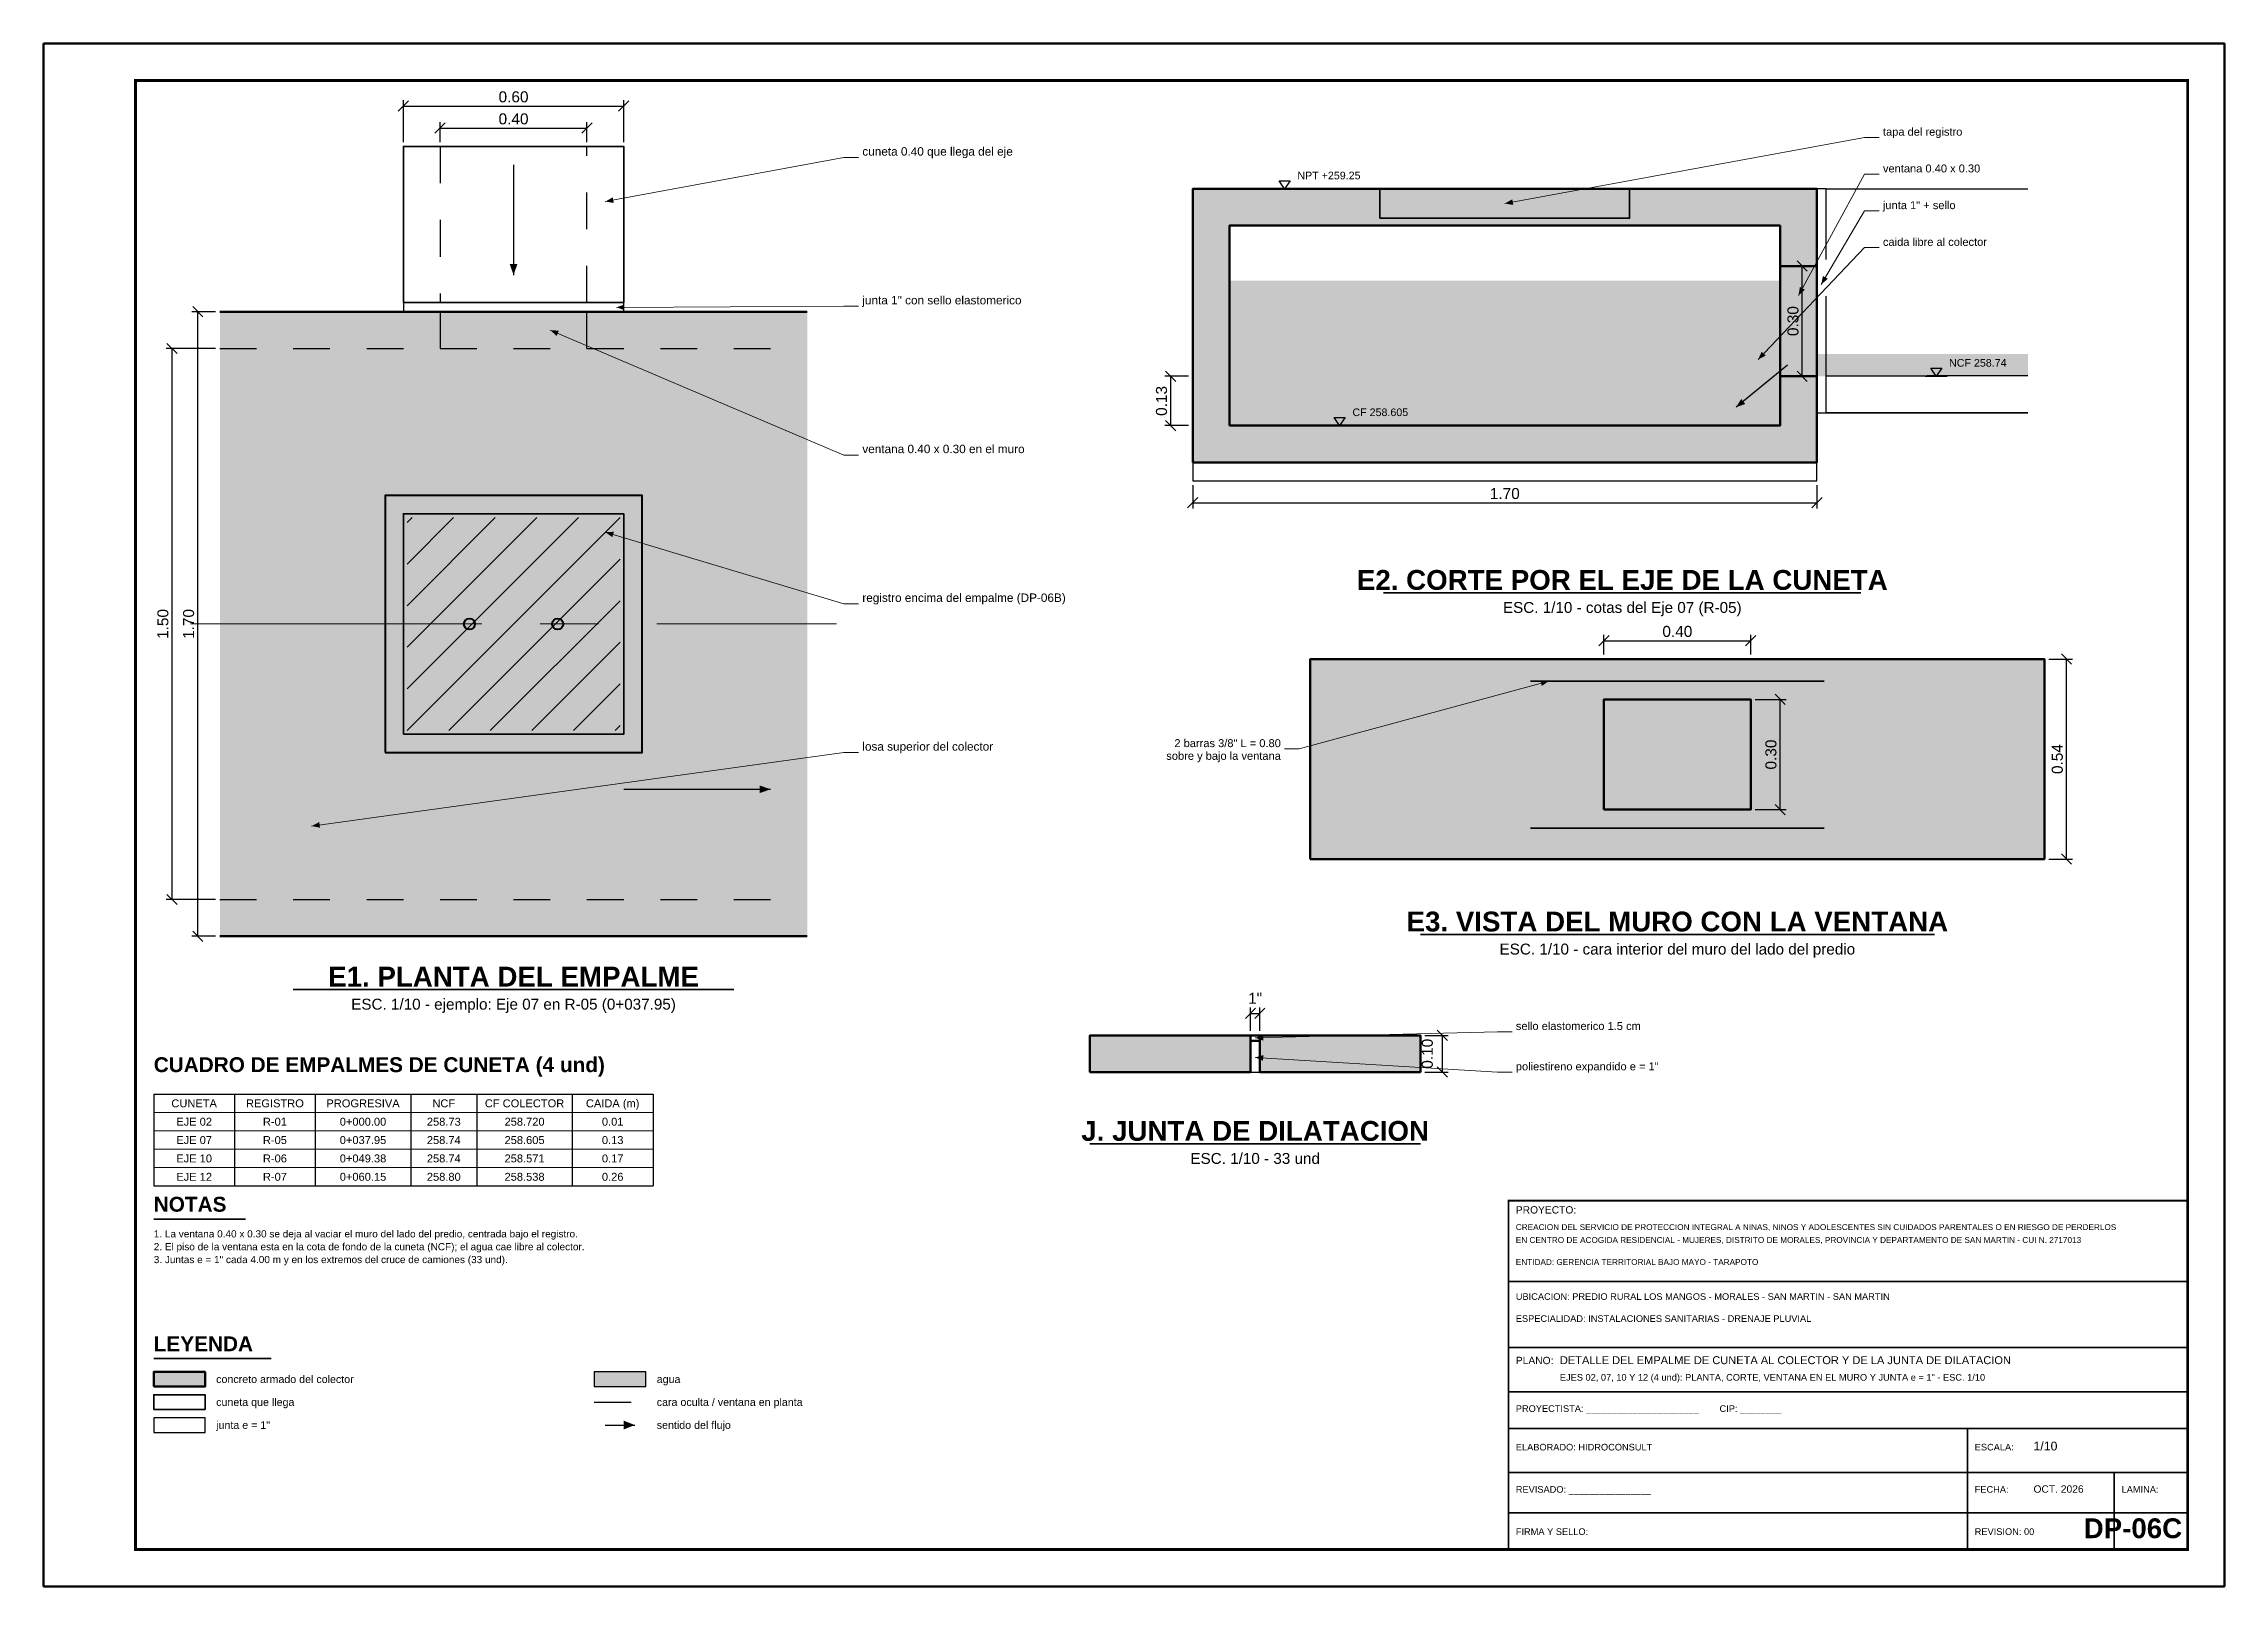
# Model space of a CAD drawing. Header units: metres. Extents: x -573 to 467, y -35 to 119.
# Drawn here: x 231.68 to 237.62, y 0 to 4.2 of the extents above; entities that cross this region are included whole.
import ezdxf
from ezdxf.enums import TextEntityAlignment as Align

# ---------------------------------------------------------------- set-up
doc = ezdxf.new("R2010")
doc.units = ezdxf.units.M
doc.header["$LTSCALE"] = 0.25
for name, pattern in [('CENTER', [5.08, 3.175, -0.635, 0.635, -0.635]), ('DASHED', [1.524, 1.27, -0.254]), ('HIDDEN', [0.375, 0.25, -0.125])]:
    doc.linetypes.add(name, pattern=pattern)
for name, color, linetype, lineweight in [('ACERO', 1, 'CONTINUOUS', 35), ('CONCRETO', 250, 'CONTINUOUS', 50), ('CONCRETO-OCULTO', 8, 'HIDDEN', 25), ('CORTES', 6, 'CONTINUOUS', 50), ('COTAS', 94, 'CONTINUOUS', 18), ('CUNETA', 3, 'CONTINUOUS', 35), ('EJE-COLECTOR', 1, 'CENTER', 18), ('GRILLA', 9, 'CONTINUOUS', 13), ('LLAMADAS', 30, 'CONTINUOUS', 18), ('MARCO', 7, 'CONTINUOUS', 50), ('MARCO-METALICO', 32, 'CONTINUOUS', 40), ('REGISTRO', 32, 'CONTINUOUS', 35), ('REGISTRO-TAPA', 30, 'CONTINUOUS', 18), ('ROTULO', 7, 'CONTINUOUS', 35), ('TERRENO', 7, 'CONTINUOUS', 30), ('TITULOS', 160, 'CONTINUOUS', 35)]:
    doc.layers.add(name, color=color, linetype=linetype, lineweight=lineweight)
doc.layers.add('AGUA-RELLENO', color=150, linetype='CONTINUOUS', true_color=0xcde4f6)
doc.layers.add('CONCRETO-ACHURADO', color=8, linetype='CONTINUOUS', true_color=0xe2e2e2)
for name, color, linetype in [('CUNETA-OCULTA', 3, 'HIDDEN'), ('FLUJO', 150, 'CONTINUOUS'), ('JUNTAS', 8, 'DASHED'), ('LEYENDA', 7, 'CONTINUOUS'), ('NIVELES', 7, 'CONTINUOUS'), ('ROTULO-TEXTO', 7, 'CONTINUOUS'), ('SOLADO', 8, 'CONTINUOUS'), ('TEXTOS', 7, 'CONTINUOUS'), ('TEXTOS-NOTAS', 7, 'CONTINUOUS')]:
    doc.layers.add(name, color=color, linetype=linetype)
doc.styles.get("Standard").update_dxf_attribs({"font": 'arial.ttf'})
doc.styles.add('TITULOS', font='arialbd.ttf')
doc.dimstyles.new('COT-10', dxfattribs={"dimscale": 0.01, "dimtxt": 3, "dimasz": 2.2, "dimexe": 1.6, "dimexo": 1.2, "dimgap": 1, "dimtad": 1, "dimzin": 0, "dimdsep": 46, "dimtxsty": 'Standard', "dimtsz": 1.4, "dimcen": 2.5, "dimclrd": 256, "dimclre": 256, "dimclrt": 7, "dimazin": 3, "dimtfac": 1, "dimtmove": 0, "dimatfit": 3})

msp = doc.modelspace()

# ---------------------------------------------------------------- texts
at = {"layer": 'LEYENDA'}
for s, p in [('concreto armado del colector', (232.15, 0.564)), ('agua', (233.35, 0.564)), ('cuneta que llega', (232.15, 0.5016)), ('cara oculta / ventana en planta', (233.35, 0.5016)), ('junta e = 1"', (232.15, 0.4392)), ('sentido del flujo', (233.35, 0.4392))]:
    msp.add_text(s, height=0.0208, dxfattribs=at).set_placement(p, align=Align.MIDDLE_LEFT)
at = {"layer": 'NIVELES'}
for s, p in [('NPT +259.25', (235.095, 3.8306)), ('NCF 258.74', (236.87, 3.3206)), ('CF 258.605', (235.245, 3.186))]:
    msp.add_text(s, height=0.0208, dxfattribs=at).set_placement(p)
at = {"layer": 'ROTULO-TEXTO'}
for s, height, p in [('PROYECTO:', 0.02, (235.69, 1.015)), ('CREACION DEL SERVICIO DE PROTECCION INTEGRAL A NINAS, NINOS Y ADOLESCENTES SIN CUIDADOS PARENTALES O EN RIESGO DE PERDERLOS', 0.016, (235.69, 0.97)), ('EN CENTRO DE ACOGIDA RESIDENCIAL - MUJERES, DISTRITO DE MORALES, PROVINCIA Y DEPARTAMENTO DE SAN MARTIN - CUI N. 2717013', 0.016, (235.69, 0.935)), ('ENTIDAD: GERENCIA TERRITORIAL BAJO MAYO - TARAPOTO', 0.016, (235.69, 0.875)), ('UBICACION: PREDIO RURAL LOS MANGOS - MORALES - SAN MARTIN - SAN MARTIN', 0.018, (235.69, 0.78)), ('ESPECIALIDAD: INSTALACIONES SANITARIAS - DRENAJE PLUVIAL', 0.018, (235.69, 0.72)), ('PLANO:', 0.02, (235.69, 0.605)), ('DETALLE DEL EMPALME DE CUNETA AL COLECTOR Y DE LA JUNTA DE DILATACION', 0.021565, (235.81, 0.605)), ('EJES 02, 07, 10 Y 12 (4 und): PLANTA, CORTE, VENTANA EN EL MURO Y JUNTA e = 1" - ESC. 1/10', 0.018, (235.81, 0.56)), ('PROYECTISTA: ______________________        CIP: ________', 0.018, (235.69, 0.475)), ('ELABORADO: HIDROCONSULT', 0.018, (235.69, 0.37)), ('ESCALA:', 0.018, (236.94, 0.37)), ('1/10', 0.024, (237.1, 0.37)), ('REVISADO: ________________', 0.018, (235.69, 0.255)), ('FECHA:', 0.018, (236.94, 0.255)), ('OCT. 2026', 0.02, (237.1, 0.255)), ('LAMINA:', 0.018, (237.34, 0.255)), ('FIRMA Y SELLO:', 0.018, (235.69, 0.14)), ('REVISION: 00', 0.018, (236.94, 0.14))]:
    msp.add_text(s, height=height, dxfattribs=at).set_placement(p)
at = {"layer": 'TEXTOS'}
for s, height, p in [('tapa del registro', 0.0216, (236.69, 3.9494)), ('cuneta 0.40 que llega del eje', 0.02295, (233.91, 3.8951)), ('ventana 0.40 x 0.30', 0.0216, (236.69, 3.8494)), ('junta 1" + sello', 0.0216, (236.69, 3.7494)), ('caida libre al colector', 0.0216, (236.69, 3.6494)), ('junta 1" con sello elastomerico', 0.02295, (233.91, 3.4901)), ('ventana 0.40 x 0.30 en el muro', 0.02295, (233.91, 3.0851)), ('registro encima del empalme (DP-06B)', 0.02295, (233.91, 2.6801)), ('losa superior del colector', 0.02295, (233.91, 2.2751)), ('sello elastomerico 1.5 cm', 0.0216, (235.69, 1.5148)), ('poliestireno expandido e = 1"', 0.0216, (235.69, 1.4048))]:
    msp.add_text(s, height=height, dxfattribs=at).set_placement(p)
for s, height, p in [('ESC. 1/10 - cotas del Eje 07 (R-05)', 0.0297, (235.98, 2.665)), ('ESC. 1/10 - cara interior del muro del lado del predio', 0.0297, (236.13, 1.735)), ('ESC. 1/10 - ejemplo: Eje 07 en R-05 (0+037.95)', 0.0297, (232.96, 1.585)), ('CUNETA', 0.0216, (232.09, 1.315)), ('REGISTRO', 0.0216, (232.31, 1.315)), ('PROGRESIVA', 0.0216, (232.55, 1.315)), ('NCF', 0.0216, (232.77, 1.315)), ('CF COLECTOR', 0.0216, (232.99, 1.315)), ('CAIDA (m)', 0.0216, (233.23, 1.315)), ('EJE 02', 0.0216, (232.09, 1.265)), ('R-01', 0.0216, (232.31, 1.265)), ('0+000.00', 0.0216, (232.55, 1.265)), ('258.73', 0.0216, (232.77, 1.265)), ('258.720', 0.0216, (232.99, 1.265)), ('0.01', 0.0216, (233.23, 1.265)), ('EJE 07', 0.0216, (232.09, 1.215)), ('R-05', 0.0216, (232.31, 1.215)), ('0+037.95', 0.0216, (232.55, 1.215)), ('258.74', 0.0216, (232.77, 1.215)), ('258.605', 0.0216, (232.99, 1.215)), ('0.13', 0.0216, (233.23, 1.215)), ('EJE 10', 0.0216, (232.09, 1.165)), ('R-06', 0.0216, (232.31, 1.165)), ('0+049.38', 0.0216, (232.55, 1.165)), ('258.74', 0.0216, (232.77, 1.165)), ('258.571', 0.0216, (232.99, 1.165)), ('0.17', 0.0216, (233.23, 1.165)), ('ESC. 1/10 - 33 und', 0.0297, (234.98, 1.165)), ('EJE 12', 0.0216, (232.09, 1.115)), ('R-07', 0.0216, (232.31, 1.115)), ('0+060.15', 0.0216, (232.55, 1.115)), ('258.80', 0.0216, (232.77, 1.115)), ('258.538', 0.0216, (232.99, 1.115)), ('0.26', 0.0216, (233.23, 1.115))]:
    msp.add_text(s, height=height, dxfattribs=at).set_placement(p, align=Align.MIDDLE_CENTER)
for s, p in [('sobre y bajo la ventana', (235.05, 2.2502)), ('2 barras 3/8" L = 0.80', (235.05, 2.2848))]:
    msp.add_text(s, height=0.0216, dxfattribs=at).set_placement(p, align=Align.RIGHT)
at = {"layer": 'TEXTOS-NOTAS'}
for s, p in [('1. La ventana 0.40 x 0.30 se deja al vaciar el muro del lado del predio, centrada bajo el registro.', (231.98, 0.95)), ('3. Juntas e = 1" cada 4.00 m y en los extremos del cruce de camiones (33 und).', (231.98, 0.88)), ('2. El piso de la ventana esta en la cota de fondo de la cuneta (NCF); el agua cae libre al colector.', (231.98, 0.915))]:
    msp.add_text(s, height=0.0195, dxfattribs=at).set_placement(p)
at = {"layer": 'TITULOS', "style": 'TITULOS'}
for s, p in [('E2. CORTE POR EL EJE DE LA CUNETA', (235.98, 2.74)), ('E3. VISTA DEL MURO CON LA VENTANA', (236.13, 1.81)), ('E1. PLANTA DEL EMPALME', (232.96, 1.66)), ('J. JUNTA DE DILATACION', (234.98, 1.24))]:
    msp.add_text(s, height=0.054, dxfattribs=at).set_placement(p, align=Align.MIDDLE_CENTER)
for s, p in [('CUADRO DE EMPALMES DE CUNETA (4 und)', (231.98, 1.4)), ('NOTAS', (231.98, 1.02)), ('LEYENDA', (231.98, 0.64))]:
    msp.add_text(s, height=0.0405, dxfattribs=at).set_placement(p)
msp.add_text('DP-06C', height=0.054, dxfattribs=at).set_placement((237.505, 0.115), align=Align.BOTTOM_RIGHT)

# ---------------------------------------------------------------- blocks, each defined once
blk = doc.blocks.new('REGISTRO-PLANTA')
at = {"layer": 'MARCO-METALICO'}
blk.add_lwpolyline([(-0.35, -0.35), (0.35, -0.35), (0.35, 0.35), (-0.35, 0.35)], close=True, dxfattribs=at)
for centre in [(-0.12, 0), (0.12, 0)]:
    blk.add_circle(centre, 0.015, dxfattribs=at)
at = {"layer": 'REGISTRO'}
blk.add_lwpolyline([(-0.3, -0.3), (0.3, -0.3), (0.3, 0.3), (-0.3, 0.3)], close=True, dxfattribs=at)
at = {"layer": 'REGISTRO-TAPA'}
for p, q in [((-0.29, 0.2765), (-0.2765, 0.29)), ((-0.29, 0.1632), (-0.1632, 0.29)), ((-0.29, 0.0499), (-0.0499, 0.29)), ((-0.29, -0.0634), (0.0634, 0.29)), ((-0.29, -0.1767), (0.1767, 0.29)), ((-0.29, -0.29), (0.29, 0.29)), ((-0.1767, -0.29), (0.29, 0.1767)), ((-0.0634, -0.29), (0.29, 0.0634)), ((0.0499, -0.29), (0.29, -0.0499)), ((0.1632, -0.29), (0.29, -0.1632)), ((0.2765, -0.29), (0.29, -0.2765))]:
    blk.add_line(p, q, dxfattribs=at)
blk = doc.blocks.new('_OBLIQUE')
at = {"color": 0, "linetype": 'BYBLOCK'}
blk.add_line((-0.5, -0.5), (0.5, 0.5), dxfattribs=at)
blk = doc.blocks.new('*D131')
for p, q in [((236.498, 3.5946), (236.454, 3.5946)), ((236.47, 3.2946), (236.47, 3.5946)), ((236.498, 3.2946), (236.454, 3.2946))]:
    blk.add_line(p, q)
at = {"layer": 'Defpoints'}
for p in [(236.51, 3.5946), (236.47, 3.2946), (236.51, 3.2946)]:
    blk.add_point(p, dxfattribs=at)
at = {"layer": 'COTAS', "xscale": 0.027999999999999997, "yscale": 0.027999999999999997, "rotation": 90}
for p in [(236.47, 3.5946), (236.47, 3.2946)]:
    blk.add_blockref('_OBLIQUE', p, dxfattribs=at)
at = {"layer": 'COTAS', "color": 7, "insert": (236.445, 3.4446), "char_height": 0.03, "attachment_point": 5, "rotation": 90}
blk.add_mtext('0.30', dxfattribs=at)
blk = doc.blocks.new('SIMB-NIVEL')
at = {"layer": 'NIVELES'}
blk.add_line((-3, 0), (3, 0), dxfattribs=at)
blk.add_lwpolyline([(0, 0), (-1.5, 2.2), (1.5, 2.2)], close=True, dxfattribs=at)
blk = doc.blocks.new('*D134')
for p, q in [((235.93, 2.5366), (235.93, 2.5906)), ((235.93, 2.5746), (236.33, 2.5746)), ((236.33, 2.5366), (236.33, 2.5906))]:
    blk.add_line(p, q)
at = {"layer": 'Defpoints'}
for p in [(235.93, 2.5746), (235.93, 2.5246), (236.33, 2.5246)]:
    blk.add_point(p, dxfattribs=at)
at = {"layer": 'COTAS', "xscale": 0.027999999999999997, "yscale": 0.027999999999999997}
for p in [(235.93, 2.5746), (236.33, 2.5746)]:
    blk.add_blockref('_OBLIQUE', p, dxfattribs=at)
at = {"layer": 'COTAS', "color": 7, "insert": (236.13, 2.5996), "char_height": 0.03, "attachment_point": 5}
blk.add_mtext('0.40', dxfattribs=at)
blk = doc.blocks.new('*D135')
for p, q in [((236.342, 2.4146), (236.426, 2.4146)), ((236.41, 2.1146), (236.41, 2.4146)), ((236.342, 2.1146), (236.426, 2.1146))]:
    blk.add_line(p, q)
at = {"layer": 'Defpoints'}
for p in [(236.33, 2.4146), (236.33, 2.1146), (236.41, 2.1146)]:
    blk.add_point(p, dxfattribs=at)
at = {"layer": 'COTAS', "xscale": 0.027999999999999997, "yscale": 0.027999999999999997, "rotation": 90}
for p in [(236.41, 2.4146), (236.41, 2.1146)]:
    blk.add_blockref('_OBLIQUE', p, dxfattribs=at)
at = {"layer": 'COTAS', "color": 7, "insert": (236.385, 2.2646), "char_height": 0.03, "attachment_point": 5, "rotation": 90}
blk.add_mtext('0.30', dxfattribs=at)
blk = doc.blocks.new('*D137')
for p, q in [((234.9673, 1.512), (234.9673, 1.576)), ((234.9673, 1.56), (234.9927, 1.56)), ((234.9927, 1.512), (234.9927, 1.576))]:
    blk.add_line(p, q)
at = {"layer": 'Defpoints'}
for p in [(234.9673, 1.56), (234.9673, 1.5), (234.9927, 1.5)]:
    blk.add_point(p, dxfattribs=at)
at = {"layer": 'COTAS', "xscale": 0.027999999999999997, "yscale": 0.027999999999999997}
for p in [(234.9673, 1.56), (234.9927, 1.56)]:
    blk.add_blockref('_OBLIQUE', p, dxfattribs=at)
at = {"layer": 'COTAS', "color": 7, "insert": (234.98, 1.601), "char_height": 0.03, "attachment_point": 5}
blk.add_mtext('1"', dxfattribs=at)
blk = doc.blocks.new('SIMB-FLECHA')
at = {"layer": 'FLUJO'}
blk.add_lwpolyline([(-4, 0), (4, 0)], dxfattribs=at)
blk.add_solid([(4, 0), (1, 1.2), (1, -1.2)], dxfattribs=at)

# ---------------------------------------------------------------- dimensions: what is measured, and where the dimension line sits
at = {"layer": 'COTAS'}
for base, p1, p2 in [((232.66, 4.03), (232.66, 3.92), (233.26, 3.92)), ((232.76, 3.97), (232.76, 3.92), (233.16, 3.92)), ((234.81, 2.95), (234.81, 3.01), (236.51, 3.01))]:
    msp.add_linear_dim(base=base, p1=p1, p2=p2, dimstyle='COT-10', dxfattribs=at).render()
for base, p1, p2, picture, middle in [((236.47, 3.2946), (236.51, 3.2946), (236.51, 3.5946), '*D131', (236.445, 3.4446)), ((236.41, 2.1146), (236.33, 2.1146), (236.33, 2.4146), '*D135', (236.385, 2.2646))]:
    dim = msp.add_linear_dim(base=base, p1=p1, p2=p2, angle=90, dimstyle='COT-10', dxfattribs=at)
    dim.commit()
    dim.dimension.update_dxf_attribs({"geometry": picture, "text_midpoint": middle})
for base, p1, p2 in [((232.1, 1.77), (232.16, 1.77), (232.16, 3.47)), ((232.03, 1.87), (232.16, 1.87), (232.16, 3.37)), ((234.75, 3.16), (234.81, 3.16), (234.81, 3.2946)), ((237.19, 1.98), (237.13, 1.98), (237.13, 2.5246)), ((235.49, 1.4), (235.43, 1.4), (235.43, 1.5))]:
    msp.add_linear_dim(base=base, p1=p1, p2=p2, angle=90, dimstyle='COT-10', dxfattribs=at).render()
dim = msp.add_linear_dim(base=(235.93, 2.5746), p1=(235.93, 2.5246), p2=(236.33, 2.5246), dimstyle='COT-10', dxfattribs=at)
dim.commit()
dim.dimension.update_dxf_attribs({"geometry": '*D134', "text_midpoint": (236.13, 2.5996)})
dim = msp.add_linear_dim(base=(234.9673, 1.56), p1=(234.9673, 1.5), p2=(234.9927, 1.5), text='1"', dimstyle='COT-10', dxfattribs=at)
dim.commit()
dim.dimension.update_dxf_attribs({"geometry": '*D137', "text_midpoint": (234.98, 1.601)})

# ---------------------------------------------------------------- hatches: boundary and pattern name
at = {"layer": 'AGUA-RELLENO', "true_color": 0xcde4f6}
h = msp.add_hatch(color=7, dxfattribs=at)
h.dxf.hatch_style = 1
h.paths.add_polyline_path([(236.41, 3.2946), (236.51, 3.2946), (236.51, 3.5946), (236.41, 3.5946)])
h = msp.add_hatch(color=7, dxfattribs=at)
h.dxf.hatch_style = 1
h.paths.add_polyline_path([(234.91, 3.16), (236.41, 3.16), (236.41, 3.5544), (234.91, 3.5544)])
h = msp.add_hatch(color=7, dxfattribs=at)
h.dxf.hatch_style = 1
h.paths.add_polyline_path([(236.51, 3.2946), (237.085, 3.2946), (237.085, 3.3546), (236.51, 3.3546)])
h = msp.add_hatch(color=7, dxfattribs=at)
h.dxf.hatch_style = 1
h.paths.add_polyline_path([(235.93, 2.1146), (236.33, 2.1146), (236.33, 2.4146), (235.93, 2.4146)])
h = msp.add_hatch(color=7, dxfattribs=at)
h.dxf.hatch_style = 1
h.paths.add_polyline_path([(233.18, 0.544), (233.32, 0.544), (233.32, 0.584), (233.18, 0.584)])
at = {"layer": 'CONCRETO-ACHURADO', "true_color": 0xe2e2e2}
h = msp.add_hatch(color=7, dxfattribs=at)
h.dxf.hatch_style = 1
h.paths.add_polyline_path([(234.81, 3.06), (236.51, 3.06), (236.51, 3.8046), (234.81, 3.8046)])
h.paths.add_polyline_path([(234.91, 3.16), (236.41, 3.16), (236.41, 3.7046), (234.91, 3.7046)], flags=16)
h = msp.add_hatch(color=7, dxfattribs=at)
h.dxf.hatch_style = 1
h.paths.add_polyline_path([(232.16, 1.77), (233.76, 1.77), (233.76, 3.47), (232.16, 3.47)])
h = msp.add_hatch(color=7, dxfattribs=at)
h.dxf.hatch_style = 1
h.paths.add_polyline_path([(235.13, 1.98), (237.13, 1.98), (237.13, 2.5246), (235.13, 2.5246)])
h = msp.add_hatch(color=7, dxfattribs=at)
h.dxf.hatch_style = 1
h.paths.add_polyline_path([(234.53, 1.4), (234.9673, 1.4), (234.9673, 1.5), (234.53, 1.5)])
h = msp.add_hatch(color=7, dxfattribs=at)
h.dxf.hatch_style = 1
h.paths.add_polyline_path([(234.9927, 1.4), (235.43, 1.4), (235.43, 1.5), (234.9927, 1.5)])
h = msp.add_hatch(color=7, dxfattribs=at)
h.dxf.hatch_style = 1
h.paths.add_polyline_path([(231.98, 0.544), (232.12, 0.544), (232.12, 0.584), (231.98, 0.584)])

# ---------------------------------------------------------------- linework, layer by layer
at = {"layer": 'ACERO'}
for p, q in [((235.73, 2.4646), (236.53, 2.4646)), ((235.73, 2.0646), (236.53, 2.0646))]:
    msp.add_line(p, q, dxfattribs=at)
at = {"layer": 'AGUA-RELLENO'}
msp.add_lwpolyline([(233.18, 0.544), (233.32, 0.544), (233.32, 0.584), (233.18, 0.584)], close=True, dxfattribs=at)
at = {"layer": 'CONCRETO'}
for p, q in [((232.16, 3.47), (233.76, 3.47)), ((232.16, 1.77), (233.76, 1.77))]:
    msp.add_line(p, q, dxfattribs=at)
for points in [[(234.81, 3.06), (236.51, 3.06), (236.51, 3.8046), (234.81, 3.8046)], [(234.91, 3.16), (236.41, 3.16), (236.41, 3.7046), (234.91, 3.7046)], [(236.41, 3.2946), (236.51, 3.2946), (236.51, 3.5946), (236.41, 3.5946)], [(235.13, 1.98), (237.13, 1.98), (237.13, 2.5246), (235.13, 2.5246)], [(235.93, 2.1146), (236.33, 2.1146), (236.33, 2.4146), (235.93, 2.4146)], [(234.53, 1.4), (234.9673, 1.4), (234.9673, 1.5), (234.53, 1.5)], [(234.9927, 1.4), (235.43, 1.4), (235.43, 1.5), (234.9927, 1.5)], [(231.98, 0.544), (232.12, 0.544), (232.12, 0.584), (231.98, 0.584)]]:
    msp.add_lwpolyline(points, close=True, dxfattribs=at)
at = {"layer": 'CONCRETO-OCULTO'}
for p, q in [((232.16, 3.37), (233.76, 3.37)), ((232.16, 1.87), (233.76, 1.87)), ((233.18, 0.5016), (233.32, 0.5016))]:
    msp.add_line(p, q, dxfattribs=at)
msp.add_lwpolyline([(232.76, 3.37), (233.16, 3.37), (233.16, 3.47), (232.76, 3.47)], close=True, dxfattribs=at)
at = {"layer": 'CORTES'}
msp.add_lwpolyline([(234.9673, 1.485), (234.9927, 1.485), (234.9927, 1.5), (234.9673, 1.5)], close=True, dxfattribs=at)
at = {"layer": 'CUNETA'}
for points in [[(232.66, 3.495), (233.26, 3.495), (233.26, 3.92), (232.66, 3.92)], [(231.98, 0.4816), (232.12, 0.4816), (232.12, 0.5216), (231.98, 0.5216)]]:
    msp.add_lwpolyline(points, close=True, dxfattribs=at)
for points in [[(236.535, 3.2946), (237.085, 3.2966)], [(236.535, 3.1946), (237.085, 3.1946)]]:
    msp.add_lwpolyline(points, dxfattribs=at)
at = {"layer": 'CUNETA-OCULTA'}
msp.add_lwpolyline([(232.76, 3.495), (233.16, 3.495), (233.16, 3.92), (232.76, 3.92)], close=True, dxfattribs=at)
at = {"layer": 'EJE-COLECTOR'}
msp.add_line((232.08, 2.62), (233.84, 2.62), dxfattribs=at)
at = {"layer": 'FLUJO'}
for p, q in [((232.96, 3.87), (232.96, 3.57)), ((236.43, 3.3246), (236.29, 3.21)), ((233.26, 2.17), (233.66, 2.17))]:
    msp.add_line(p, q, dxfattribs=at)
for points in [[(232.96, 3.57), (232.9705, 3.6), (232.9495, 3.6)], [(236.29, 3.21), (236.3149, 3.2191), (236.3038, 3.2326)], [(233.66, 2.17), (233.63, 2.1805), (233.63, 2.1595)]]:
    msp.add_solid(points, dxfattribs=at)
at = {"layer": 'GRILLA'}
for p, q in [((231.98, 1.29), (233.34, 1.29)), ((231.98, 1.24), (233.34, 1.24)), ((231.98, 1.19), (233.34, 1.19)), ((231.98, 1.14), (233.34, 1.14))]:
    msp.add_line(p, q, dxfattribs=at)
at = {"layer": 'JUNTAS'}
for points in [[(236.51, 3.1946), (236.535, 3.1946), (236.535, 3.8046), (236.51, 3.8046)], [(232.66, 3.47), (233.26, 3.47), (233.26, 3.495), (232.66, 3.495)], [(234.9673, 1.4), (234.9927, 1.4), (234.9927, 1.485), (234.9673, 1.485)], [(231.98, 0.4192), (232.12, 0.4192), (232.12, 0.4592), (231.98, 0.4592)]]:
    msp.add_lwpolyline(points, close=True, dxfattribs=at)
at = {"layer": 'LLAMADAS'}
for p, q in [((236.64, 3.9446), (235.66, 3.7646)), ((236.68, 3.9446), (236.64, 3.9446)), ((233.86, 3.89), (233.21, 3.77)), ((233.9, 3.89), (233.86, 3.89)), ((236.64, 3.8446), (236.46, 3.5146)), ((236.68, 3.8446), (236.64, 3.8446)), ((236.64, 3.7446), (236.522, 3.5446)), ((236.68, 3.7446), (236.64, 3.7446)), ((236.64, 3.6446), (236.35, 3.34)), ((236.68, 3.6446), (236.64, 3.6446)), ((233.86, 3.485), (233.24, 3.482)), ((233.9, 3.485), (233.86, 3.485)), ((233.86, 3.08), (233.06, 3.42)), ((233.9, 3.08), (233.86, 3.08)), ((233.86, 2.675), (233.21, 2.87)), ((233.9, 2.675), (233.86, 2.675)), ((235.1, 2.28), (235.78, 2.4646)), ((233.86, 2.27), (232.41, 2.07)), ((233.9, 2.27), (233.86, 2.27)), ((235.06, 2.28), (235.1, 2.28)), ((235.64, 1.51), (234.98, 1.493)), ((235.68, 1.51), (235.64, 1.51)), ((235.64, 1.4), (234.98, 1.44)), ((235.68, 1.4), (235.64, 1.4))]:
    msp.add_line(p, q, dxfattribs=at)
for points in [[(233.21, 3.77), (233.233, 3.7664), (233.2302, 3.7816)], [(235.66, 3.7646), (235.683, 3.761), (235.6802, 3.7762)], [(236.522, 3.5446), (236.5398, 3.5596), (236.5265, 3.5675)], [(236.46, 3.5146), (236.4773, 3.5302), (236.4638, 3.5376)], [(233.24, 3.482), (233.262, 3.4744), (233.262, 3.4898)], [(233.06, 3.42), (233.0772, 3.4043), (233.0833, 3.4185)], [(236.35, 3.34), (236.3707, 3.3506), (236.3596, 3.3612)], [(233.21, 2.87), (233.2289, 2.8563), (233.2333, 2.8711)], [(235.78, 2.4646), (235.7568, 2.4663), (235.7608, 2.4514)], [(232.41, 2.07), (232.4328, 2.0654), (232.4307, 2.0806)], [(234.98, 1.493), (235.0022, 1.4859), (235.0018, 1.5013)], [(234.98, 1.44), (235.0015, 1.431), (235.0024, 1.4464)]]:
    msp.add_solid(points, dxfattribs=at)
at = {"layer": 'MARCO'}
msp.add_lwpolyline([(231.68, 0), (237.62, 0), (237.62, 4.2), (231.68, 4.2)], close=True, dxfattribs=at)
at = {"layer": 'MARCO', "const_width": 0.008}
msp.add_lwpolyline([(231.93, 0.1), (237.52, 0.1), (237.52, 4.1), (231.93, 4.1)], close=True, dxfattribs=at)
at = {"layer": 'REGISTRO'}
msp.add_lwpolyline([(235.32, 3.7246), (236, 3.7246), (236, 3.8046), (235.32, 3.8046)], close=True, dxfattribs=at)
at = {"layer": 'ROTULO'}
for p, q in [((235.67, 0.83), (237.52, 0.83)), ((235.67, 0.65), (237.52, 0.65)), ((235.67, 0.53), (237.52, 0.53)), ((235.67, 0.43), (237.52, 0.43)), ((236.92, 0.43), (236.92, 0.1)), ((235.67, 0.31), (237.52, 0.31)), ((237.32, 0.31), (237.32, 0.1)), ((235.67, 0.2), (237.52, 0.2))]:
    msp.add_line(p, q, dxfattribs=at)
at = {"layer": 'ROTULO', "const_width": 0.005}
msp.add_lwpolyline([(235.67, 0.1), (237.52, 0.1), (237.52, 1.05), (235.67, 1.05)], close=True, dxfattribs=at)
at = {"layer": 'SOLADO'}
msp.add_lwpolyline([(234.81, 3.01), (236.51, 3.01), (236.51, 3.06), (234.81, 3.06)], close=True, dxfattribs=at)
at = {"layer": 'TERRENO'}
msp.add_lwpolyline([(236.535, 3.8046), (237.085, 3.8046)], dxfattribs=at)
at = {"layer": 'TEXTOS'}
for p, q in [((231.98, 1.34), (233.34, 1.34)), ((231.98, 1.34), (231.98, 1.09)), ((232.2, 1.34), (232.2, 1.09)), ((232.42, 1.34), (232.42, 1.09)), ((232.68, 1.34), (232.68, 1.09)), ((232.86, 1.34), (232.86, 1.09)), ((233.12, 1.34), (233.12, 1.09)), ((233.34, 1.34), (233.34, 1.09)), ((231.98, 1.09), (233.34, 1.09))]:
    msp.add_line(p, q, dxfattribs=at)
at = {"layer": 'TITULOS'}
for p, q in [((235.33, 2.705), (236.63, 2.705)), ((235.43, 1.775), (236.83, 1.775)), ((232.36, 1.625), (233.56, 1.625)), ((234.53, 1.205), (235.43, 1.205)), ((231.98, 1), (232.23, 1)), ((231.98, 0.62), (232.3, 0.62))]:
    msp.add_line(p, q, dxfattribs=at)

# ---------------------------------------------------------------- block references
msp.add_blockref('REGISTRO-PLANTA', (232.96, 2.62))
at = {"xscale": 0.01, "yscale": 0.01}
msp.add_blockref('SIMB-FLECHA', (233.25, 0.4392), dxfattribs=at)
at = {"layer": 'NIVELES', "xscale": 0.01, "yscale": 0.01}
for p in [(235.06, 3.8046), (236.835, 3.2946), (235.21, 3.16)]:
    msp.add_blockref('SIMB-NIVEL', p, dxfattribs=at)

msp.set_redraw_order([(e.dxf.handle, doc.entitydb.next_handle()) for e in msp.query("TEXT MTEXT ATTDEF DIMENSION ARC_DIMENSION")])  # texts and dimensions are drawn at this point

doc.saveas('drawing.dxf')
